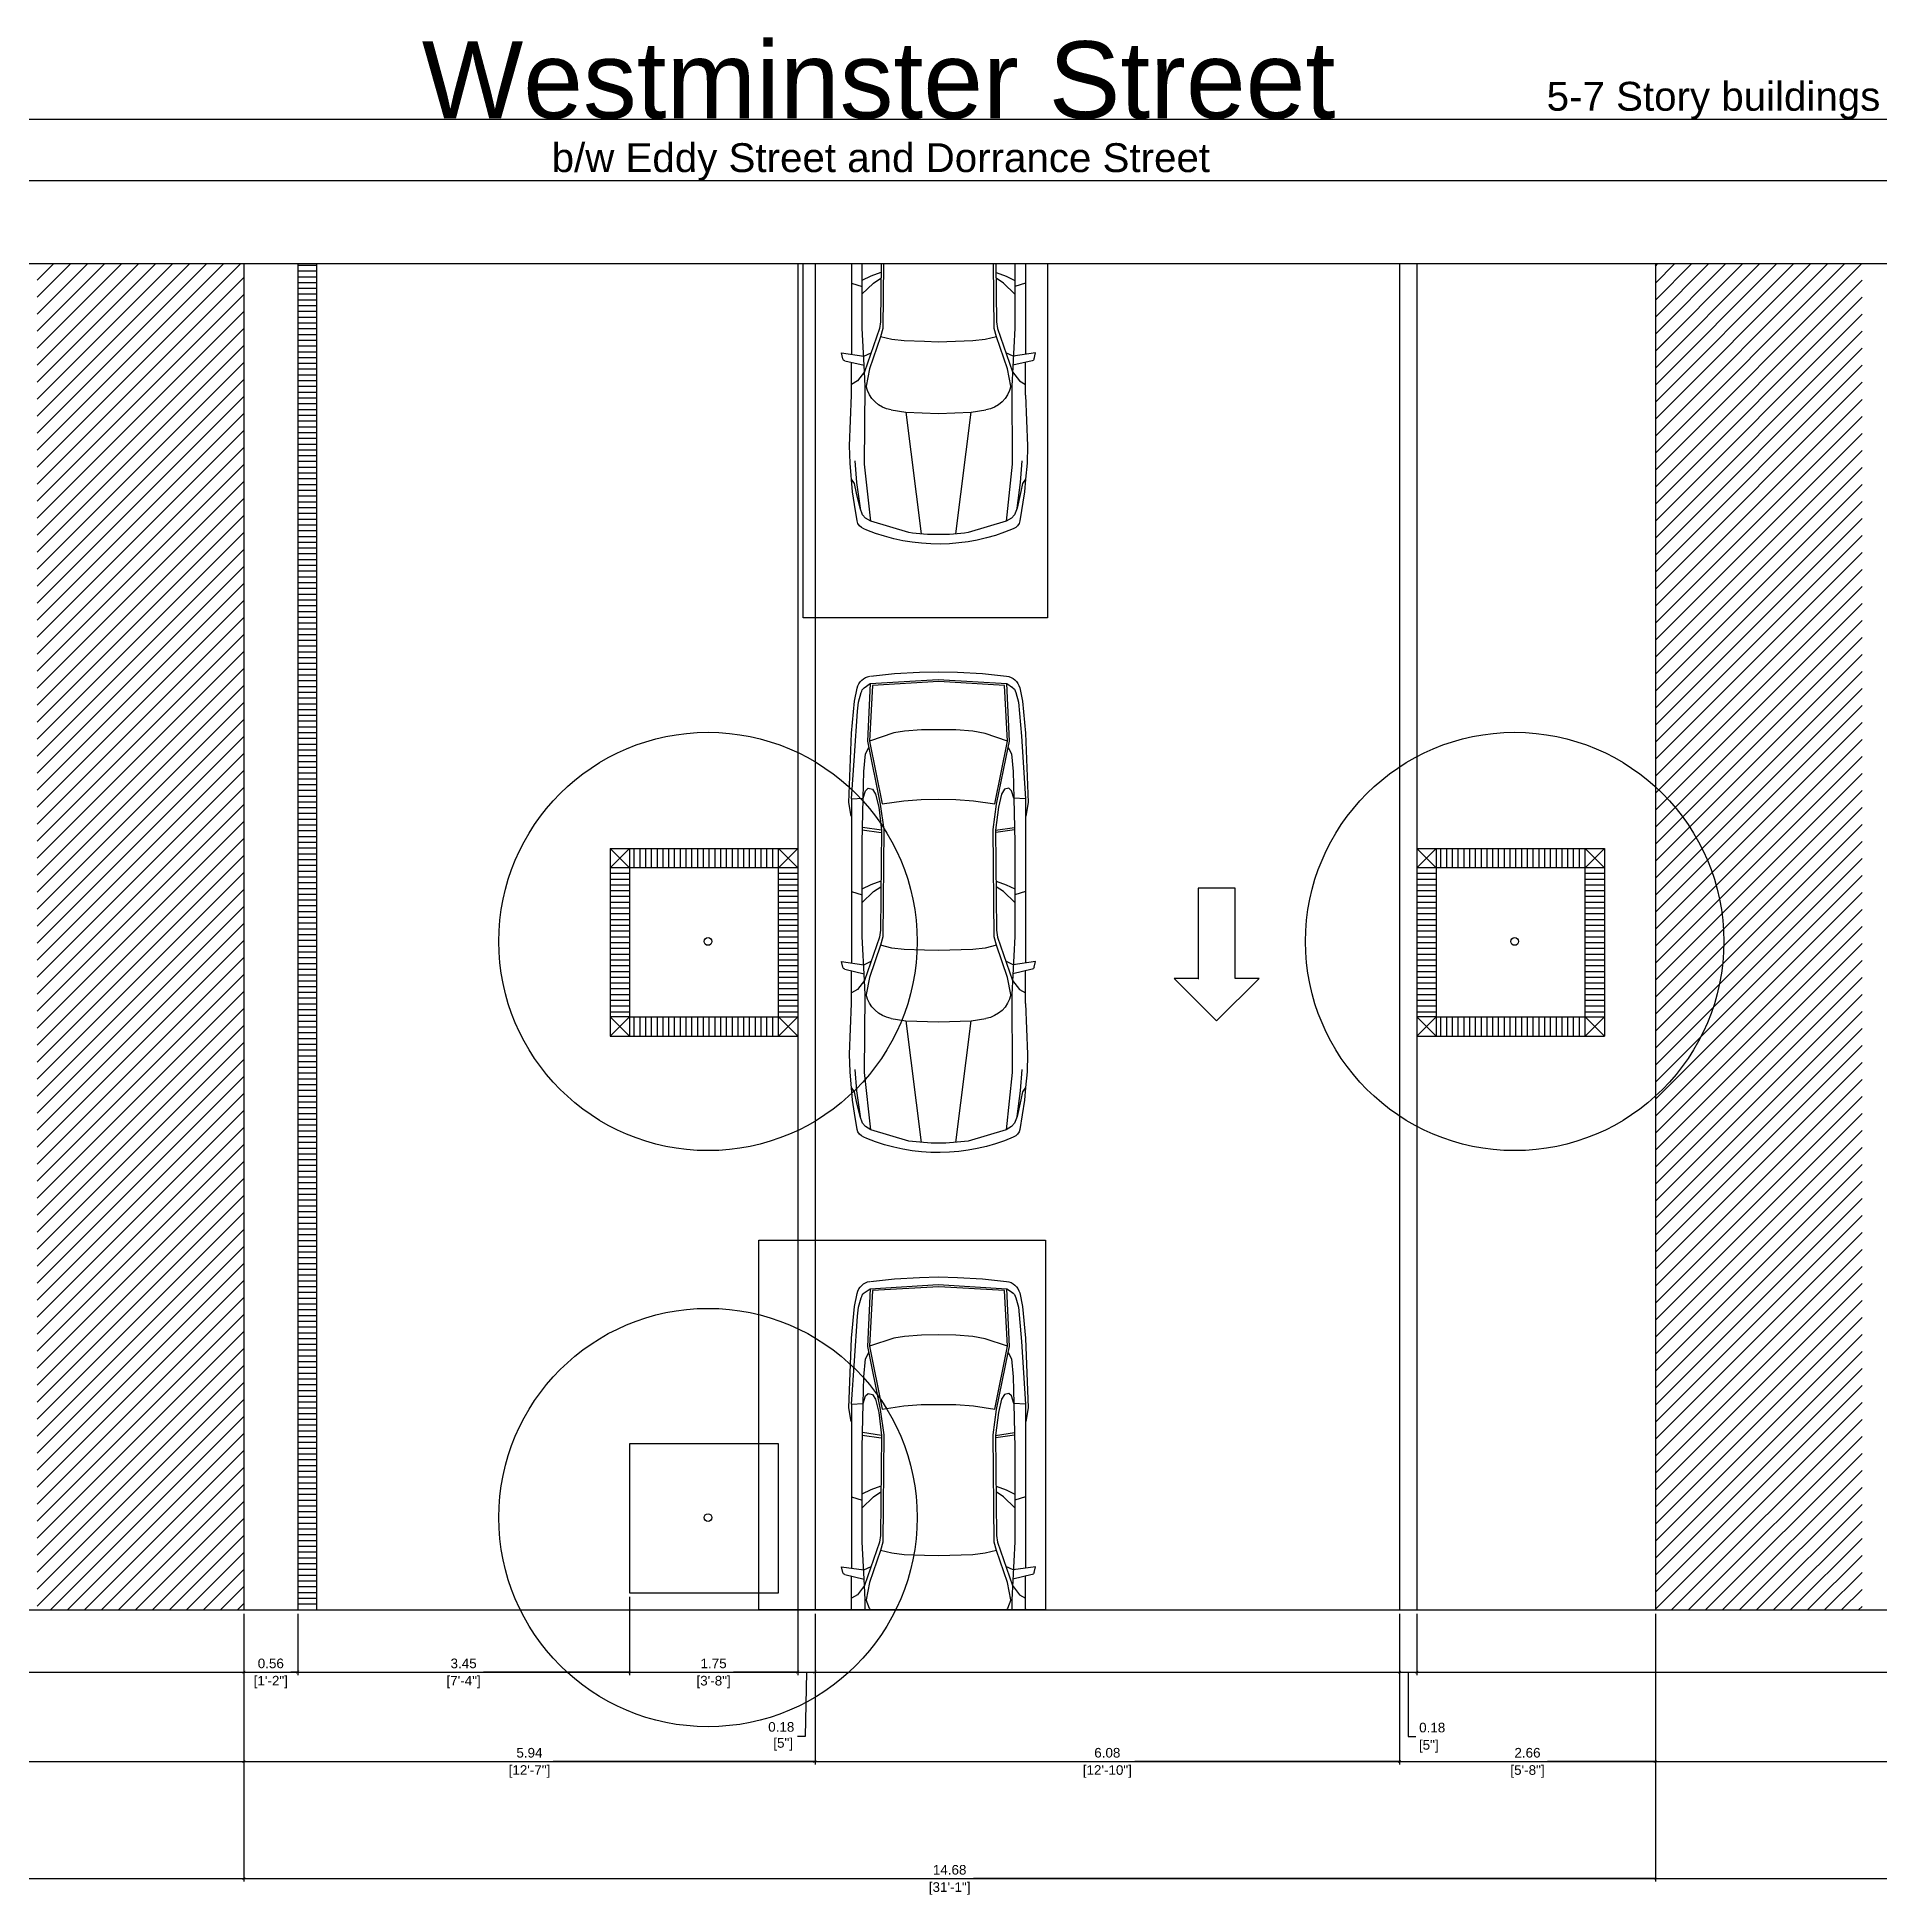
# Model space of a CAD drawing. Extents: x 4 to 262, y -261 to 351.
# Drawn here: x 46.61 to 65.76, y -212.63 to -193.31 of the extents above; entities that cross this region are included whole.
import ezdxf
from ezdxf.xclip import XClip

# ---------------------------------------------------------------- set-up
doc = ezdxf.new("R2010")
doc.units = 0
doc.header["$LTSCALE"] = 0.1
doc.header["$MEASUREMENT"] = 0
doc.header["$XCLIPFRAME"] = 2
doc.header["$PDMODE"] = 3
doc.layers.get('0').update_dxf_attribs({"color": 102})
for name, color, linetype in [('Cars', 4, 'Continuous'), ('Details', 9, 'Continuous'), ('Edge', 1, 'Continuous'), ('Hatch and Paving', 252, 'Continuous'), ('HIDDEN', 204, 'Continuous'), ('Poche', 6, 'Continuous'), ('Text', 7, 'Continuous'), ('Trees', 3, 'Continuous')]:
    doc.layers.add(name, color=color, linetype=linetype)
doc.styles.get("Standard").update_dxf_attribs({"font": 'Arial.ttf'})
doc.dimstyles.get("Standard").update_dxf_attribs({"dimtxt": 0.1, "dimasz": 0.03, "dimexe": 0.03, "dimexo": 0.04, "dimgap": 0.04, "dimtad": 0, "dimtih": 1, "dimtoh": 1, "dimzin": 0, "dimdsep": 46, "dimtxsty": 'Standard', "dimblk": 'ARCHTICK', "dimblk1": 'ARCHTICK', "dimblk2": 'ARCHTICK', "dimcen": 0.09, "dimclrd": 256, "dimclre": 256, "dimadec": 0, "dimazin": 0, "dimtfac": 1, "dimtofl": 0, "dimtmove": 1, "dimatfit": 3, "dimfxl": 1, "dimtolj": 1, "dimtzin": 0, "dimlwe": -1, "dimarcsym": 0})

msp = doc.modelspace()

# ---------------------------------------------------------------- texts
at = {"layer": 'Text', "attachment_point": 1}
for s, width, insert, char_height in [('\\pi1.6575;Westminster Street', 12.78844, (48.952, -193.357), 0.8), ('\\pi1.5951;5-7 Story buildings', 6.61172, (60.713, -193.779), 0.3), ('\\pi3.0075;b/w Eddy Street and Dorrance Street', 12.78844, (48.952, -194.417), 0.3)]:
    msp.add_mtext_dynamic_manual_height_columns(s, width=width, gutter_width=1, heights=[0], dxfattribs=dict(at, insert=insert, char_height=char_height))

# ---------------------------------------------------------------- blocks, each defined once
blk = doc.blocks.new('Tree 1')
for radius in [2.175, 0.04]:
    blk.add_circle((19.781, 19.848), radius)
blk = doc.blocks.new('Car 1')
at = {"color": 8, "linetype": 'Continuous'}
for p, q in [((30.55, 21.463), (29.836, 21.421)), ((30.089, 21.523), (29.839, 21.496)), ((29.859, 21.401), (30.542, 21.441)), ((30.35, 21.538), (30.089, 21.523)), ((30.547, 21.543), (30.35, 21.538)), ((30.542, 21.441), (31.234, 21.401)), ((30.743, 21.538), (30.547, 21.543)), ((31.258, 21.421), (30.55, 21.463)), ((31.004, 21.523), (30.743, 21.538)), ((31.254, 21.496), (31.004, 21.523)), ((29.702, 21.376), (29.672, 21.235)), ((29.742, 21.327), (29.714, 21.228)), ((29.836, 21.421), (29.776, 21.38)), ((29.809, 20.82), (29.836, 21.421)), ((29.83, 20.822), (29.859, 21.401)), ((31.234, 21.401), (31.263, 20.822)), ((31.321, 21.376), (31.258, 21.421)), ((31.258, 21.421), (31.285, 20.82)), ((31.379, 21.228), (31.351, 21.327)), ((31.421, 21.235), (31.392, 21.372)), ((29.672, 21.235), (29.643, 20.905)), ((29.714, 21.228), (29.683, 20.872)), ((31.389, 21.134), (31.379, 21.228)), ((31.421, 20.669), (31.389, 21.134)), ((31.45, 20.905), (31.421, 21.235)), ((29.643, 20.905), (29.613, 20.182)), ((29.683, 20.872), (29.643, 20.221)), ((29.83, 20.822), (30.062, 20.899)), ((30.062, 20.899), (30.191, 20.924)), ((30.191, 20.924), (30.368, 20.938)), ((30.368, 20.938), (30.55, 20.94)), ((30.55, 20.94), (30.725, 20.938)), ((30.725, 20.938), (30.902, 20.924)), ((30.902, 20.924), (31.012, 20.906)), ((31.012, 20.906), (31.263, 20.822)), ((31.48, 20.182), (31.45, 20.905)), ((29.789, 20.69), (29.769, 20.504)), ((29.822, 20.756), (29.789, 20.69)), ((29.822, 20.756), (29.809, 20.82)), ((29.942, 20.164), (29.822, 20.756)), ((29.962, 20.168), (29.83, 20.822)), ((31.263, 20.822), (31.131, 20.168)), ((31.285, 20.82), (31.152, 20.164)), ((31.305, 20.69), (31.272, 20.756)), ((31.324, 20.504), (31.305, 20.69)), ((31.45, 20.221), (31.421, 20.669)), ((29.769, 20.504), (29.763, 20.228)), ((31.33, 20.228), (31.324, 20.504)), ((29.763, 20.228), (29.789, 20.305)), ((29.789, 20.305), (29.814, 20.332)), ((29.814, 20.332), (29.86, 20.322)), ((29.86, 20.322), (29.891, 20.271)), ((31.234, 20.322), (31.202, 20.271)), ((31.279, 20.332), (31.234, 20.322)), ((31.305, 20.305), (31.279, 20.332)), ((31.33, 20.228), (31.305, 20.305)), ((29.613, 20.182), (29.639, 20.04)), ((29.643, 20.221), (29.763, 20.228)), ((29.643, 20.221), (29.643, 18.514)), ((29.763, 20.228), (29.752, 19.766)), ((29.891, 20.271), (29.924, 20.133)), ((29.924, 20.133), (29.954, 19.896)), ((29.979, 19.902), (29.942, 20.164)), ((30.184, 20.202), (29.962, 20.168)), ((30.365, 20.215), (30.184, 20.202)), ((30.543, 20.217), (30.365, 20.215)), ((30.728, 20.215), (30.543, 20.217)), ((30.909, 20.202), (30.728, 20.215)), ((31.131, 20.168), (30.909, 20.202)), ((31.152, 20.164), (31.114, 19.902)), ((31.169, 20.133), (31.14, 19.896)), ((31.202, 20.271), (31.169, 20.133)), ((31.342, 19.766), (31.33, 20.228)), ((31.45, 20.221), (31.33, 20.228)), ((31.45, 20.221), (31.45, 18.514)), ((31.454, 20.04), (31.48, 20.182)), ((29.954, 19.894), (29.755, 19.924)), ((29.755, 19.899), (29.95, 19.87)), ((29.954, 19.896), (29.942, 18.855)), ((29.967, 18.785), (29.979, 19.902)), ((31.114, 19.902), (31.126, 18.785)), ((31.14, 19.896), (31.338, 19.924)), ((31.14, 19.896), (31.151, 18.855)), ((31.341, 19.899), (31.143, 19.87)), ((29.752, 19.766), (29.752, 18.789)), ((31.342, 18.789), (31.342, 19.766)), ((29.843, 19.328), (29.752, 19.284)), ((29.948, 19.366), (29.843, 19.328)), ((31.145, 19.366), (31.25, 19.328)), ((31.25, 19.328), (31.344, 19.283)), ((29.642, 19.256), (29.752, 19.222)), ((29.752, 19.142), (29.87, 19.256)), ((29.87, 19.256), (29.947, 19.307)), ((31.223, 19.256), (31.146, 19.307)), ((31.344, 19.14), (31.223, 19.256)), ((31.451, 19.256), (31.342, 19.222)), ((29.752, 18.789), (29.784, 18.185)), ((29.932, 18.784), (29.777, 18.333)), ((29.942, 18.855), (29.932, 18.784)), ((29.943, 18.698), (29.967, 18.785)), ((31.126, 18.785), (31.15, 18.698)), ((31.151, 18.855), (31.161, 18.784)), ((31.161, 18.784), (31.316, 18.333)), ((31.316, 18.333), (31.342, 18.789)), ((29.829, 18.365), (29.943, 18.698)), ((29.943, 18.698), (30.062, 18.67)), ((30.062, 18.67), (30.19, 18.655)), ((30.19, 18.655), (30.551, 18.644)), ((30.551, 18.644), (30.691, 18.648)), ((30.691, 18.648), (30.903, 18.655)), ((30.903, 18.655), (31.031, 18.67)), ((31.031, 18.67), (31.15, 18.698)), ((31.15, 18.698), (31.264, 18.365)), ((29.551, 18.47), (29.538, 18.53)), ((29.538, 18.53), (29.769, 18.496)), ((29.571, 18.449), (29.774, 18.402)), ((29.643, 18.092), (29.643, 18.432)), ((29.769, 18.496), (29.846, 18.532)), ((29.795, 18.185), (29.829, 18.365)), ((31.325, 18.496), (31.248, 18.532)), ((31.264, 18.365), (31.298, 18.185)), ((31.522, 18.449), (31.32, 18.402)), ((31.555, 18.53), (31.325, 18.496)), ((31.45, 18.092), (31.45, 18.432)), ((31.542, 18.47), (31.555, 18.53)), ((29.705, 18.239), (29.643, 18.204)), ((29.777, 18.333), (29.705, 18.239)), ((29.784, 18.185), (29.779, 17.375)), ((31.309, 18.185), (31.316, 18.333)), ((31.315, 17.375), (31.309, 18.185)), ((31.316, 18.333), (31.389, 18.239)), ((31.389, 18.239), (31.451, 18.204)), ((29.643, 18.092), (29.62, 17.566)), ((31.473, 17.566), (31.45, 18.092)), ((30.206, 17.913), (30.054, 17.938)), ((30.366, 16.648), (30.206, 17.913)), ((30.547, 17.902), (30.206, 17.913)), ((30.887, 17.913), (30.547, 17.902)), ((30.887, 17.913), (30.727, 16.648)), ((31.039, 17.938), (30.887, 17.913)), ((29.62, 17.566), (29.626, 17.384)), ((29.694, 17.185), (29.676, 17.408)), ((31.417, 17.408), (31.4, 17.185)), ((31.467, 17.384), (31.473, 17.566)), ((29.626, 17.384), (29.642, 17.219)), ((29.642, 17.219), (29.672, 17.173)), ((29.642, 17.219), (29.653, 17.087)), ((29.779, 17.375), (29.843, 16.78)), ((31.251, 16.78), (31.315, 17.375)), ((31.421, 17.173), (31.451, 17.219)), ((31.441, 17.087), (31.467, 17.384)), ((29.653, 17.087), (29.701, 16.784)), ((29.672, 17.173), (29.689, 17.09)), ((29.689, 17.09), (29.73, 16.918)), ((29.73, 16.918), (29.694, 17.185)), ((31.4, 17.185), (31.363, 16.918)), ((31.363, 16.918), (31.4, 17.074)), ((31.4, 17.074), (31.421, 17.173)), ((31.421, 16.954), (31.441, 17.087)), ((29.73, 16.918), (29.756, 16.848)), ((29.756, 16.848), (29.789, 16.813)), ((29.789, 16.813), (29.843, 16.78)), ((31.251, 16.78), (31.305, 16.813)), ((31.305, 16.813), (31.338, 16.848)), ((31.338, 16.848), (31.363, 16.918)), ((31.392, 16.784), (31.421, 16.954)), ((29.843, 16.78), (30.238, 16.663)), ((30.855, 16.663), (31.251, 16.78)), ((31.293, 16.689), (31.324, 16.702)), ((30.547, 16.543), (30.547, 16.543))]:
    blk.add_line(p, q, dxfattribs=at)
for centre, radius, start, end in [((29.857, 21.339), 0.159, 96.1654, 166.417), ((31.237, 21.339), 0.159, 12.0139, 81.7918), ((29.844, 21.298), 0.106, 124.732, 163.999), ((31.249, 21.298), 0.106, 16.0009, 47.497), ((29.577, 18.475), 0.0265, 191.8561, 256.8464), ((31.516, 18.475), 0.0265, 283.1524, 348.1427), ((30.107, 18.253), 0.32, 192.2413, 260.4689), ((30.987, 18.253), 0.319, 279.531, 347.7586), ((29.805, 16.802), 0.106, 189.5619, 249.9003), ((30.547, 18.523), 1.98, 246.8697, 292.1307), ((30.547, 18.805), 2.164, 261.8061, 278.1938), ((31.288, 16.802), 0.106, 290.0997, 350.438)]:
    blk.add_arc(centre, radius, start, end, dxfattribs=at)
blk = doc.blocks.new('_ArchTick')
at = {"color": 0, "linetype": 'ByBlock', "const_width": 0.15}
blk.add_lwpolyline([(-0.5, -0.5), (0.5, 0.5)], dxfattribs=at)
blk = doc.blocks.new('*D166')
at = {"layer": 'Defpoints', "color": 0, "transparency": 16777216}
for p in [(48.759, -209.668), (63.439, -209.668), (63.439, -212.461)]:
    blk.add_point(p, dxfattribs=at)
at = {"layer": 'Text', "transparency": 16777216}
for p, q in [((48.759, -209.708), (48.759, -212.491)), ((63.439, -209.708), (63.439, -212.491))]:
    blk.add_line(p, q, dxfattribs=at)
at = {"layer": 'Text', "lineweight": -2, "transparency": 16777216}
for p, q in [((48.759, -212.461), (55.851, -212.461)), ((63.439, -212.461), (56.346, -212.461))]:
    blk.add_line(p, q, dxfattribs=at)
at = {"layer": 'Text', "lineweight": -2, "transparency": 16777216, "xscale": 0.03, "yscale": 0.03, "zscale": 0.03, "rotation": 180}
blk.add_blockref('_ArchTick', (48.759, -212.461), dxfattribs=at)
at = {"layer": 'Text', "lineweight": -2, "transparency": 16777216, "xscale": 0.03, "yscale": 0.03, "zscale": 0.03}
blk.add_blockref('_ArchTick', (63.439, -212.461), dxfattribs=at)
at = {"layer": 'Text', "color": 0, "transparency": 16777216, "char_height": 0.1, "attachment_point": 5}
for s, insert in [('\\A1;14.68', (56.099, -212.37)), ('\\A1;[31\'-1"]', (56.099, -212.564))]:
    blk.add_mtext(s, dxfattribs=dict(at, insert=insert))
blk = doc.blocks.new('*D167')
at = {"layer": 'Defpoints', "color": 0, "transparency": 16777216}
for p in [(48.759, -209.668), (54.699, -211.244), (54.699, -211.244)]:
    blk.add_point(p, dxfattribs=at)
at = {"layer": 'Text', "transparency": 16777216}
for p, q in [((48.759, -209.708), (48.759, -211.274)), ((54.699, -211.204), (54.699, -211.214))]:
    blk.add_line(p, q, dxfattribs=at)
at = {"layer": 'Text', "lineweight": -2, "transparency": 16777216}
for p, q in [((48.759, -211.244), (51.481, -211.244)), ((54.699, -211.244), (51.976, -211.244))]:
    blk.add_line(p, q, dxfattribs=at)
at = {"layer": 'Text', "lineweight": -2, "transparency": 16777216, "xscale": 0.03, "yscale": 0.03, "zscale": 0.03, "rotation": 180}
blk.add_blockref('_ArchTick', (48.759, -211.244), dxfattribs=at)
at = {"layer": 'Text', "lineweight": -2, "transparency": 16777216, "xscale": 0.03, "yscale": 0.03, "zscale": 0.03}
blk.add_blockref('_ArchTick', (54.699, -211.244), dxfattribs=at)
at = {"layer": 'Text', "color": 0, "transparency": 16777216, "char_height": 0.1, "attachment_point": 5}
for s, insert in [('\\A1;5.94', (51.729, -211.153)), ('\\A1;[12\'-7"]', (51.729, -211.347))]:
    blk.add_mtext(s, dxfattribs=dict(at, insert=insert))
blk = doc.blocks.new('*D168')
at = {"layer": 'Defpoints', "color": 0, "transparency": 16777216}
for p in [(54.699, -209.668), (60.779, -209.668), (60.779, -211.244)]:
    blk.add_point(p, dxfattribs=at)
at = {"layer": 'Text', "transparency": 16777216}
for p, q in [((54.699, -209.708), (54.699, -211.274)), ((60.779, -209.708), (60.779, -211.274))]:
    blk.add_line(p, q, dxfattribs=at)
at = {"layer": 'Text', "lineweight": -2, "transparency": 16777216}
for p, q in [((54.699, -211.244), (57.452, -211.244)), ((60.779, -211.244), (58.025, -211.244))]:
    blk.add_line(p, q, dxfattribs=at)
at = {"layer": 'Text', "lineweight": -2, "transparency": 16777216, "xscale": 0.03, "yscale": 0.03, "zscale": 0.03, "rotation": 180}
blk.add_blockref('_ArchTick', (54.699, -211.244), dxfattribs=at)
at = {"layer": 'Text', "lineweight": -2, "transparency": 16777216, "xscale": 0.03, "yscale": 0.03, "zscale": 0.03}
blk.add_blockref('_ArchTick', (60.779, -211.244), dxfattribs=at)
at = {"layer": 'Text', "color": 0, "transparency": 16777216, "char_height": 0.1, "attachment_point": 5}
for s, insert in [('\\A1;6.08', (57.739, -211.153)), ('\\A1;[12\'-10"]', (57.739, -211.347))]:
    blk.add_mtext(s, dxfattribs=dict(at, insert=insert))
blk = doc.blocks.new('*D169')
at = {"layer": 'Defpoints', "color": 0, "transparency": 16777216}
for p in [(60.779, -209.668), (63.439, -209.668), (63.439, -211.244)]:
    blk.add_point(p, dxfattribs=at)
at = {"layer": 'Text', "transparency": 16777216}
for p, q in [((60.779, -209.708), (60.779, -211.274)), ((63.439, -209.708), (63.439, -211.274))]:
    blk.add_line(p, q, dxfattribs=at)
at = {"layer": 'Text', "lineweight": -2, "transparency": 16777216}
for p, q in [((60.779, -211.244), (61.9, -211.244)), ((63.439, -211.244), (62.317, -211.244))]:
    blk.add_line(p, q, dxfattribs=at)
at = {"layer": 'Text', "lineweight": -2, "transparency": 16777216, "xscale": 0.03, "yscale": 0.03, "zscale": 0.03, "rotation": 180}
blk.add_blockref('_ArchTick', (60.779, -211.244), dxfattribs=at)
at = {"layer": 'Text', "lineweight": -2, "transparency": 16777216, "xscale": 0.03, "yscale": 0.03, "zscale": 0.03}
blk.add_blockref('_ArchTick', (63.439, -211.244), dxfattribs=at)
at = {"layer": 'Text', "color": 0, "transparency": 16777216, "char_height": 0.1, "attachment_point": 5}
for s, insert in [('\\A1;2.66', (62.109, -211.153)), ('\\A1;[5\'-8"]', (62.109, -211.347))]:
    blk.add_mtext(s, dxfattribs=dict(at, insert=insert))
blk = doc.blocks.new('*D170')
at = {"layer": 'Defpoints', "color": 0, "transparency": 16777216}
for p in [(48.759, -209.668), (49.319, -209.668), (49.319, -210.315)]:
    blk.add_point(p, dxfattribs=at)
at = {"layer": 'Text', "transparency": 16777216}
for p, q in [((48.759, -209.708), (48.759, -210.345)), ((49.319, -209.708), (49.319, -210.345))]:
    blk.add_line(p, q, dxfattribs=at)
at = {"layer": 'Text', "lineweight": -2, "transparency": 16777216}
for p, q in [((48.759, -210.315), (48.83, -210.315)), ((49.319, -210.315), (49.247, -210.315))]:
    blk.add_line(p, q, dxfattribs=at)
at = {"layer": 'Text', "lineweight": -2, "transparency": 16777216, "xscale": 0.03, "yscale": 0.03, "zscale": 0.03, "rotation": 180}
blk.add_blockref('_ArchTick', (48.759, -210.315), dxfattribs=at)
at = {"layer": 'Text', "lineweight": -2, "transparency": 16777216, "xscale": 0.03, "yscale": 0.03, "zscale": 0.03}
blk.add_blockref('_ArchTick', (49.319, -210.315), dxfattribs=at)
at = {"layer": 'Text', "color": 0, "transparency": 16777216, "char_height": 0.1, "attachment_point": 5}
for s, insert in [('\\A1;[1\'-2"]', (49.039, -210.418)), ('\\A1;0.56', (49.039, -210.224))]:
    blk.add_mtext(s, dxfattribs=dict(at, insert=insert))
blk = doc.blocks.new('*D171')
at = {"layer": 'Defpoints', "color": 0, "transparency": 16777216}
for p in [(52.769, -209.491), (49.319, -209.668), (52.769, -210.315)]:
    blk.add_point(p, dxfattribs=at)
at = {"layer": 'Text', "transparency": 16777216}
for p, q in [((52.769, -209.531), (52.769, -210.345)), ((49.319, -209.708), (49.319, -210.345))]:
    blk.add_line(p, q, dxfattribs=at)
at = {"layer": 'Text', "lineweight": -2, "transparency": 16777216}
for p, q in [((49.319, -210.315), (50.835, -210.315)), ((52.769, -210.315), (51.252, -210.315))]:
    blk.add_line(p, q, dxfattribs=at)
at = {"layer": 'Text', "lineweight": -2, "transparency": 16777216, "xscale": 0.03, "yscale": 0.03, "zscale": 0.03, "rotation": 180}
blk.add_blockref('_ArchTick', (49.319, -210.315), dxfattribs=at)
at = {"layer": 'Text', "lineweight": -2, "transparency": 16777216, "xscale": 0.03, "yscale": 0.03, "zscale": 0.03}
blk.add_blockref('_ArchTick', (52.769, -210.315), dxfattribs=at)
at = {"layer": 'Text', "color": 0, "transparency": 16777216, "char_height": 0.1, "attachment_point": 5}
for s, insert in [('\\A1;[7\'-4"]', (51.044, -210.418)), ('\\A1;3.45', (51.044, -210.224))]:
    blk.add_mtext(s, dxfattribs=dict(at, insert=insert))
blk = doc.blocks.new('*D172')
at = {"layer": 'Defpoints', "color": 0, "transparency": 16777216}
for p in [(52.769, -209.491), (54.519, -209.491), (54.519, -210.315)]:
    blk.add_point(p, dxfattribs=at)
at = {"layer": 'Text', "transparency": 16777216}
for p, q in [((52.769, -209.531), (52.769, -210.345)), ((54.519, -209.531), (54.519, -210.345))]:
    blk.add_line(p, q, dxfattribs=at)
at = {"layer": 'Text', "lineweight": -2, "transparency": 16777216}
for p, q in [((52.769, -210.315), (53.435, -210.315)), ((54.519, -210.315), (53.852, -210.315))]:
    blk.add_line(p, q, dxfattribs=at)
at = {"layer": 'Text', "lineweight": -2, "transparency": 16777216, "xscale": 0.03, "yscale": 0.03, "zscale": 0.03, "rotation": 180}
blk.add_blockref('_ArchTick', (52.769, -210.315), dxfattribs=at)
at = {"layer": 'Text', "lineweight": -2, "transparency": 16777216, "xscale": 0.03, "yscale": 0.03, "zscale": 0.03}
blk.add_blockref('_ArchTick', (54.519, -210.315), dxfattribs=at)
at = {"layer": 'Text', "color": 0, "transparency": 16777216, "char_height": 0.1, "attachment_point": 5}
for s, insert in [('\\A1;[3\'-8"]', (53.644, -210.418)), ('\\A1;1.75', (53.644, -210.224))]:
    blk.add_mtext(s, dxfattribs=dict(at, insert=insert))
blk = doc.blocks.new('*D173')
at = {"layer": 'Defpoints', "color": 0, "transparency": 16777216}
for p in [(54.519, -209.668), (54.699, -209.668), (54.699, -210.315)]:
    blk.add_point(p, dxfattribs=at)
at = {"layer": 'Text', "transparency": 16777216}
for p, q in [((54.519, -209.708), (54.519, -210.345)), ((54.699, -209.708), (54.699, -210.345))]:
    blk.add_line(p, q, dxfattribs=at)
at = {"layer": 'Text', "lineweight": -2, "transparency": 16777216}
for p, q in [((54.519, -210.315), (54.699, -210.315)), ((54.609, -210.315), (54.597, -210.982)), ((54.597, -210.982), (54.517, -210.982))]:
    blk.add_line(p, q, dxfattribs=at)
at = {"layer": 'Text', "lineweight": -2, "transparency": 16777216, "xscale": 0.03, "yscale": 0.03, "zscale": 0.03, "rotation": 180}
blk.add_blockref('_ArchTick', (54.519, -210.315), dxfattribs=at)
at = {"layer": 'Text', "lineweight": -2, "transparency": 16777216, "xscale": 0.03, "yscale": 0.03, "zscale": 0.03}
blk.add_blockref('_ArchTick', (54.699, -210.315), dxfattribs=at)
at = {"layer": 'Text', "color": 0, "transparency": 16777216, "insert": (54.348, -210.982), "char_height": 0.1, "attachment_point": 5}
blk.add_mtext('\\A1;0.18\\P [5"]', dxfattribs=at)
blk = doc.blocks.new('*D174')
at = {"layer": 'Defpoints', "color": 0, "transparency": 16777216}
for p in [(60.779, -209.668), (60.959, -209.668), (60.959, -210.315)]:
    blk.add_point(p, dxfattribs=at)
at = {"layer": 'Text', "transparency": 16777216}
for p, q in [((60.779, -209.708), (60.779, -210.345)), ((60.959, -209.708), (60.959, -210.345))]:
    blk.add_line(p, q, dxfattribs=at)
at = {"layer": 'Text', "lineweight": -2, "transparency": 16777216}
for p, q in [((60.779, -210.315), (60.959, -210.315)), ((60.869, -210.315), (60.869, -210.982)), ((60.869, -210.982), (60.949, -210.982))]:
    blk.add_line(p, q, dxfattribs=at)
at = {"layer": 'Text', "lineweight": -2, "transparency": 16777216, "xscale": 0.03, "yscale": 0.03, "zscale": 0.03, "rotation": 180}
blk.add_blockref('_ArchTick', (60.779, -210.315), dxfattribs=at)
at = {"layer": 'Text', "lineweight": -2, "transparency": 16777216, "xscale": 0.03, "yscale": 0.03, "zscale": 0.03}
blk.add_blockref('_ArchTick', (60.959, -210.315), dxfattribs=at)
at = {"layer": 'Text', "color": 0, "transparency": 16777216, "char_height": 0.1, "attachment_point": 5}
for s, insert in [('\\A1;0.18', (61.118, -210.891)), ('\\A1;[5"]', (61.082, -211.086))]:
    blk.add_mtext(s, dxfattribs=dict(at, insert=insert))

# ---------------------------------------------------------------- dimensions: what is measured, and where the dimension line sits
at = {"layer": 'Text'}
for base, p1, p2, picture, middle in [((52.769, -210.315), (49.319, -209.668), (52.769, -209.491), '*D171', (51.044, -210.315)), ((54.519, -210.315), (52.769, -209.491), (54.519, -209.491), '*D172', (53.644, -210.315)), ((63.439, -212.461), (48.759, -209.668), (63.439, -209.668), '*D166', (56.099, -212.461)), ((54.699, -211.244), (48.759, -209.668), (54.699, -211.244), '*D167', (51.729, -211.244)), ((49.319, -210.315), (48.759, -209.668), (49.319, -209.668), '*D170', (49.039, -210.315)), ((60.779, -211.244), (54.699, -209.668), (60.779, -209.668), '*D168', (57.739, -211.244)), ((63.439, -211.244), (60.779, -209.668), (63.439, -209.668), '*D169', (62.109, -211.244)), ((60.959, -210.315), (60.779, -209.668), (60.959, -209.668), '*D174', (60.989, -210.982))]:
    dim = msp.add_linear_dim(base=base, p1=p1, p2=p2, dimstyle='Standard', override={"dimpost": '\\X'}, dxfattribs=at)
    dim.commit()
    dim.dimension.update_dxf_attribs({"geometry": picture, "text_midpoint": middle})
dim = msp.add_linear_dim(base=(54.699, -210.315), p1=(54.519, -209.668), p2=(54.699, -209.668), dimstyle='Standard', override={"dimpost": '\\X'}, dxfattribs=at)
dim.commit()
dim.dimension.update_dxf_attribs({"geometry": '*D173', "text_midpoint": (54.477, -210.982), "dimtype": 160})

# ---------------------------------------------------------------- hatches: boundary and pattern name
at = {"layer": 'HIDDEN'}
h = msp.add_hatch(dxfattribs=at)
h.set_pattern_fill('ANSI31', color=1)
h.set_pattern_definition([(45, (0.27102, -196.9241), (-0.08838835, 0.08838835), [])])
h.paths.add_polyline_path([(48.759, -195.668), (46.609, -195.668), (46.609, -209.668), (48.759, -209.668)])
h = msp.add_hatch(dxfattribs=at)
h.set_pattern_fill('ANSI31', color=1)
h.set_pattern_definition([(45, (0.69102, -196.9241), (-0.08838835, 0.08838835), [])])
h.paths.add_polyline_path([(65.589, -195.668), (63.439, -195.668), (63.439, -209.668), (65.589, -209.668)])

# ---------------------------------------------------------------- linework, layer by layer
at = {"layer": 'Cars'}
msp.add_lwpolyline([(58.875, -203.543), (59.317, -203.101), (59.067, -203.101), (59.067, -202.164), (58.683, -202.164), (58.683, -203.101), (58.692, -203.101), (58.433, -203.101)], close=True, dxfattribs=at)
at = {"layer": 'Details'}
for p, q in [((49.319, -195.668), (49.319, -209.668)), ((54.519, -195.668), (54.519, -209.668)), ((60.959, -195.668), (60.959, -209.668))]:
    msp.add_line(p, q, dxfattribs=at)
for points in [[(52.769, -203.501), (54.319, -203.501), (54.319, -201.951), (52.769, -201.951)], [(61.159, -203.501), (62.709, -203.501), (62.709, -201.951), (61.159, -201.951)], [(52.769, -209.491), (54.319, -209.491), (54.319, -207.941), (52.769, -207.941)]]:
    msp.add_lwpolyline(points, close=True, dxfattribs=at)
at = {"layer": 'Edge'}
for p, q in [((54.699, -195.668), (54.699, -209.668)), ((60.779, -195.668), (60.779, -209.668))]:
    msp.add_line(p, q, dxfattribs=at)
for p in [(7.526, -195.668), (14.319, -209.668)]:
    msp.add_xline(p, (1, 0), dxfattribs=at)
at = {"layer": 'Hatch and Paving'}
for p, q in [((49.519, -209.668), (49.519, -195.668)), ((49.519, -195.688), (49.319, -195.688)), ((49.519, -195.748), (49.319, -195.748)), ((49.519, -195.808), (49.319, -195.808)), ((49.519, -195.868), (49.319, -195.868)), ((49.519, -195.928), (49.319, -195.928)), ((49.519, -195.988), (49.319, -195.988)), ((49.519, -196.048), (49.319, -196.048)), ((49.519, -196.108), (49.319, -196.108)), ((49.519, -196.168), (49.319, -196.168)), ((49.519, -196.228), (49.319, -196.228)), ((49.519, -196.288), (49.319, -196.288)), ((49.519, -196.348), (49.319, -196.348)), ((49.519, -196.408), (49.319, -196.408)), ((49.519, -196.468), (49.319, -196.468)), ((49.519, -196.528), (49.319, -196.528)), ((49.519, -196.588), (49.319, -196.588)), ((49.519, -196.648), (49.319, -196.648)), ((49.519, -196.708), (49.319, -196.708)), ((49.519, -196.768), (49.319, -196.768)), ((49.519, -196.828), (49.319, -196.828)), ((49.519, -196.888), (49.319, -196.888)), ((49.519, -196.948), (49.319, -196.948)), ((49.519, -197.008), (49.319, -197.008)), ((49.519, -197.068), (49.319, -197.068)), ((49.519, -197.128), (49.319, -197.128)), ((49.519, -197.188), (49.319, -197.188)), ((49.519, -197.248), (49.319, -197.248)), ((49.519, -197.308), (49.319, -197.308)), ((49.519, -197.368), (49.319, -197.368)), ((49.519, -197.428), (49.319, -197.428)), ((49.519, -197.488), (49.319, -197.488)), ((49.519, -197.548), (49.319, -197.548)), ((49.519, -197.608), (49.319, -197.608)), ((49.519, -197.668), (49.319, -197.668)), ((49.519, -197.728), (49.319, -197.728)), ((49.519, -197.788), (49.319, -197.788)), ((49.519, -197.848), (49.319, -197.848)), ((49.519, -197.908), (49.319, -197.908)), ((49.519, -197.968), (49.319, -197.968)), ((49.519, -198.028), (49.319, -198.028)), ((49.519, -198.088), (49.319, -198.088)), ((49.519, -198.148), (49.319, -198.148)), ((49.519, -198.208), (49.319, -198.208)), ((49.519, -198.268), (49.319, -198.268)), ((49.519, -198.328), (49.319, -198.328)), ((49.519, -198.388), (49.319, -198.388)), ((49.519, -198.448), (49.319, -198.448)), ((49.519, -198.508), (49.319, -198.508)), ((49.519, -198.568), (49.319, -198.568)), ((49.519, -198.628), (49.319, -198.628)), ((49.519, -198.688), (49.319, -198.688)), ((49.519, -198.748), (49.319, -198.748)), ((49.519, -198.808), (49.319, -198.808)), ((49.519, -198.868), (49.319, -198.868)), ((49.519, -198.928), (49.319, -198.928)), ((49.519, -198.988), (49.319, -198.988)), ((49.519, -199.048), (49.319, -199.048)), ((49.519, -199.108), (49.319, -199.108)), ((49.519, -199.168), (49.319, -199.168)), ((49.519, -199.228), (49.319, -199.228)), ((49.519, -199.288), (49.319, -199.288)), ((49.519, -199.348), (49.319, -199.348)), ((49.519, -199.408), (49.319, -199.408)), ((49.519, -199.468), (49.319, -199.468)), ((49.519, -199.528), (49.319, -199.528)), ((49.519, -199.588), (49.319, -199.588)), ((49.519, -199.648), (49.319, -199.648)), ((49.519, -199.708), (49.319, -199.708)), ((49.519, -199.768), (49.319, -199.768)), ((49.519, -199.828), (49.319, -199.828)), ((49.519, -199.888), (49.319, -199.888)), ((49.519, -199.948), (49.319, -199.948)), ((49.519, -200.008), (49.319, -200.008)), ((49.519, -200.068), (49.319, -200.068)), ((49.519, -200.128), (49.319, -200.128)), ((49.519, -200.188), (49.319, -200.188)), ((49.519, -200.248), (49.319, -200.248)), ((49.519, -200.308), (49.319, -200.308)), ((49.519, -200.368), (49.319, -200.368)), ((49.519, -200.428), (49.319, -200.428)), ((49.519, -200.488), (49.319, -200.488)), ((49.519, -200.548), (49.319, -200.548)), ((49.519, -200.608), (49.319, -200.608)), ((49.519, -200.668), (49.319, -200.668)), ((49.519, -200.728), (49.319, -200.728)), ((49.519, -200.788), (49.319, -200.788)), ((49.519, -200.848), (49.319, -200.848)), ((49.519, -200.908), (49.319, -200.908)), ((49.519, -200.968), (49.319, -200.968)), ((49.519, -201.028), (49.319, -201.028)), ((49.519, -201.088), (49.319, -201.088)), ((49.519, -201.148), (49.319, -201.148)), ((49.519, -201.208), (49.319, -201.208)), ((49.519, -201.268), (49.319, -201.268)), ((49.519, -201.328), (49.319, -201.328)), ((49.519, -201.388), (49.319, -201.388)), ((49.519, -201.448), (49.319, -201.448)), ((49.519, -201.508), (49.319, -201.508)), ((49.519, -201.568), (49.319, -201.568)), ((49.519, -201.628), (49.319, -201.628)), ((49.519, -201.688), (49.319, -201.688)), ((49.519, -201.748), (49.319, -201.748)), ((49.519, -201.808), (49.319, -201.808)), ((52.769, -201.951), (52.569, -201.751)), ((52.569, -201.951), (52.769, -201.751)), ((52.569, -201.751), (54.519, -201.751)), ((52.569, -201.751), (52.569, -203.701)), ((52.769, -201.951), (52.569, -201.751)), ((52.569, -201.951), (52.769, -201.751)), ((52.769, -201.751), (52.769, -201.951)), ((52.819, -201.951), (52.819, -201.751)), ((52.879, -201.951), (52.879, -201.751)), ((52.939, -201.951), (52.939, -201.751)), ((52.999, -201.951), (52.999, -201.751)), ((53.059, -201.951), (53.059, -201.751)), ((53.119, -201.951), (53.119, -201.751)), ((53.179, -201.951), (53.179, -201.751)), ((53.239, -201.951), (53.239, -201.751)), ((53.299, -201.951), (53.299, -201.751)), ((53.359, -201.951), (53.359, -201.751)), ((53.419, -201.951), (53.419, -201.751)), ((53.479, -201.951), (53.479, -201.751)), ((53.539, -201.951), (53.539, -201.751)), ((53.599, -201.951), (53.599, -201.751)), ((53.659, -201.951), (53.659, -201.751)), ((53.719, -201.951), (53.719, -201.751)), ((53.779, -201.951), (53.779, -201.751)), ((53.839, -201.951), (53.839, -201.751)), ((53.899, -201.951), (53.899, -201.751)), ((53.959, -201.951), (53.959, -201.751)), ((54.019, -201.951), (54.019, -201.751)), ((54.079, -201.951), (54.079, -201.751)), ((54.139, -201.951), (54.139, -201.751)), ((54.199, -201.951), (54.199, -201.751)), ((54.259, -201.951), (54.259, -201.751)), ((54.519, -201.951), (54.319, -201.751)), ((54.319, -201.951), (54.519, -201.751)), ((54.519, -201.951), (54.319, -201.751)), ((54.319, -201.951), (54.519, -201.751)), ((54.319, -201.951), (54.319, -201.751)), ((61.159, -201.951), (60.959, -201.751)), ((60.959, -201.951), (61.159, -201.751)), ((60.959, -201.751), (62.909, -201.751)), ((61.159, -201.951), (60.959, -201.751)), ((60.959, -201.951), (61.159, -201.751)), ((61.159, -201.751), (61.159, -201.951)), ((61.209, -201.951), (61.209, -201.751)), ((61.269, -201.951), (61.269, -201.751)), ((61.329, -201.951), (61.329, -201.751)), ((61.389, -201.951), (61.389, -201.751)), ((61.449, -201.951), (61.449, -201.751)), ((61.509, -201.951), (61.509, -201.751)), ((61.569, -201.951), (61.569, -201.751)), ((61.629, -201.951), (61.629, -201.751)), ((61.689, -201.951), (61.689, -201.751)), ((61.749, -201.951), (61.749, -201.751)), ((61.809, -201.951), (61.809, -201.751)), ((61.869, -201.951), (61.869, -201.751)), ((61.929, -201.951), (61.929, -201.751)), ((61.989, -201.951), (61.989, -201.751)), ((62.049, -201.951), (62.049, -201.751)), ((62.109, -201.951), (62.109, -201.751)), ((62.169, -201.951), (62.169, -201.751)), ((62.229, -201.951), (62.229, -201.751)), ((62.289, -201.951), (62.289, -201.751)), ((62.349, -201.951), (62.349, -201.751)), ((62.409, -201.951), (62.409, -201.751)), ((62.469, -201.951), (62.469, -201.751)), ((62.529, -201.951), (62.529, -201.751)), ((62.589, -201.951), (62.589, -201.751)), ((62.649, -201.951), (62.649, -201.751)), ((62.909, -201.951), (62.709, -201.751)), ((62.709, -201.951), (62.909, -201.751)), ((62.909, -201.951), (62.709, -201.751)), ((62.709, -201.951), (62.909, -201.751)), ((62.709, -201.951), (62.709, -201.751)), ((62.909, -201.751), (62.909, -203.701)), ((49.519, -201.868), (49.319, -201.868)), ((49.519, -201.928), (49.319, -201.928)), ((49.519, -201.988), (49.319, -201.988)), ((52.769, -201.951), (52.569, -201.951)), ((52.769, -201.951), (52.569, -201.951)), ((52.769, -202.011), (52.569, -202.011)), ((54.519, -201.951), (54.319, -201.951)), ((54.519, -202.011), (54.319, -202.011)), ((61.159, -201.951), (60.959, -201.951)), ((61.159, -201.951), (60.959, -201.951)), ((61.159, -202.011), (60.959, -202.011)), ((62.909, -201.951), (62.709, -201.951)), ((62.909, -202.011), (62.709, -202.011)), ((49.519, -202.048), (49.319, -202.048)), ((49.519, -202.108), (49.319, -202.108)), ((49.519, -202.168), (49.319, -202.168)), ((49.519, -202.228), (49.319, -202.228)), ((52.769, -202.071), (52.569, -202.071)), ((52.769, -202.131), (52.569, -202.131)), ((52.769, -202.191), (52.569, -202.191)), ((54.519, -202.071), (54.319, -202.071)), ((54.519, -202.131), (54.319, -202.131)), ((54.519, -202.191), (54.319, -202.191)), ((61.159, -202.071), (60.959, -202.071)), ((61.159, -202.131), (60.959, -202.131)), ((61.159, -202.191), (60.959, -202.191)), ((62.909, -202.071), (62.709, -202.071)), ((62.909, -202.131), (62.709, -202.131)), ((62.909, -202.191), (62.709, -202.191)), ((49.519, -202.288), (49.319, -202.288)), ((49.519, -202.348), (49.319, -202.348)), ((49.519, -202.408), (49.319, -202.408)), ((52.769, -202.251), (52.569, -202.251)), ((52.769, -202.311), (52.569, -202.311)), ((52.769, -202.371), (52.569, -202.371)), ((54.519, -202.251), (54.319, -202.251)), ((54.519, -202.311), (54.319, -202.311)), ((54.519, -202.371), (54.319, -202.371)), ((61.159, -202.251), (60.959, -202.251)), ((61.159, -202.311), (60.959, -202.311)), ((61.159, -202.371), (60.959, -202.371)), ((62.909, -202.251), (62.709, -202.251)), ((62.909, -202.311), (62.709, -202.311)), ((62.909, -202.371), (62.709, -202.371)), ((49.519, -202.468), (49.319, -202.468)), ((49.519, -202.528), (49.319, -202.528)), ((49.519, -202.588), (49.319, -202.588)), ((52.769, -202.431), (52.569, -202.431)), ((52.769, -202.491), (52.569, -202.491)), ((52.769, -202.551), (52.569, -202.551)), ((52.769, -202.611), (52.569, -202.611)), ((54.519, -202.431), (54.319, -202.431)), ((54.519, -202.491), (54.319, -202.491)), ((54.519, -202.551), (54.319, -202.551)), ((54.519, -202.611), (54.319, -202.611)), ((61.159, -202.431), (60.959, -202.431)), ((61.159, -202.491), (60.959, -202.491)), ((61.159, -202.551), (60.959, -202.551)), ((61.159, -202.611), (60.959, -202.611)), ((62.909, -202.431), (62.709, -202.431)), ((62.909, -202.491), (62.709, -202.491)), ((62.909, -202.551), (62.709, -202.551)), ((62.909, -202.611), (62.709, -202.611)), ((49.519, -202.648), (49.319, -202.648)), ((49.519, -202.708), (49.319, -202.708)), ((49.519, -202.768), (49.319, -202.768)), ((52.769, -202.671), (52.569, -202.671)), ((52.769, -202.731), (52.569, -202.731)), ((52.769, -202.791), (52.569, -202.791)), ((54.519, -202.671), (54.319, -202.671)), ((54.519, -202.731), (54.319, -202.731)), ((54.519, -202.791), (54.319, -202.791)), ((61.159, -202.671), (60.959, -202.671)), ((61.159, -202.731), (60.959, -202.731)), ((61.159, -202.791), (60.959, -202.791)), ((62.909, -202.671), (62.709, -202.671)), ((62.909, -202.731), (62.709, -202.731)), ((62.909, -202.791), (62.709, -202.791)), ((49.519, -202.828), (49.319, -202.828)), ((49.519, -202.888), (49.319, -202.888)), ((49.519, -202.948), (49.319, -202.948)), ((49.519, -203.008), (49.319, -203.008)), ((52.769, -202.851), (52.569, -202.851)), ((52.769, -202.911), (52.569, -202.911)), ((52.769, -202.971), (52.569, -202.971)), ((54.519, -202.851), (54.319, -202.851)), ((54.519, -202.911), (54.319, -202.911)), ((54.519, -202.971), (54.319, -202.971)), ((61.159, -202.851), (60.959, -202.851)), ((61.159, -202.911), (60.959, -202.911)), ((61.159, -202.971), (60.959, -202.971)), ((62.909, -202.851), (62.709, -202.851)), ((62.909, -202.911), (62.709, -202.911)), ((62.909, -202.971), (62.709, -202.971)), ((49.519, -203.068), (49.319, -203.068)), ((49.519, -203.128), (49.319, -203.128)), ((49.519, -203.188), (49.319, -203.188)), ((52.769, -203.031), (52.569, -203.031)), ((52.769, -203.091), (52.569, -203.091)), ((52.769, -203.151), (52.569, -203.151)), ((54.519, -203.031), (54.319, -203.031)), ((54.519, -203.091), (54.319, -203.091)), ((54.519, -203.151), (54.319, -203.151)), ((61.159, -203.031), (60.959, -203.031)), ((61.159, -203.091), (60.959, -203.091)), ((61.159, -203.151), (60.959, -203.151)), ((62.909, -203.031), (62.709, -203.031)), ((62.909, -203.091), (62.709, -203.091)), ((62.909, -203.151), (62.709, -203.151)), ((49.519, -203.248), (49.319, -203.248)), ((49.519, -203.308), (49.319, -203.308)), ((49.519, -203.368), (49.319, -203.368)), ((52.769, -203.211), (52.569, -203.211)), ((52.769, -203.271), (52.569, -203.271)), ((52.769, -203.331), (52.569, -203.331)), ((52.769, -203.391), (52.569, -203.391)), ((54.519, -203.211), (54.319, -203.211)), ((54.519, -203.271), (54.319, -203.271)), ((54.519, -203.331), (54.319, -203.331)), ((54.519, -203.391), (54.319, -203.391)), ((61.159, -203.211), (60.959, -203.211)), ((61.159, -203.271), (60.959, -203.271)), ((61.159, -203.331), (60.959, -203.331)), ((61.159, -203.391), (60.959, -203.391)), ((62.909, -203.211), (62.709, -203.211)), ((62.909, -203.271), (62.709, -203.271)), ((62.909, -203.331), (62.709, -203.331)), ((62.909, -203.391), (62.709, -203.391)), ((49.519, -203.428), (49.319, -203.428)), ((49.519, -203.488), (49.319, -203.488)), ((49.519, -203.548), (49.319, -203.548)), ((52.769, -203.451), (52.569, -203.451)), ((52.769, -203.701), (52.569, -203.501)), ((52.569, -203.701), (52.769, -203.501)), ((52.769, -203.501), (52.569, -203.501)), ((52.769, -203.501), (52.769, -203.701)), ((52.819, -203.701), (52.819, -203.501)), ((52.879, -203.701), (52.879, -203.501)), ((52.939, -203.701), (52.939, -203.501)), ((52.999, -203.701), (52.999, -203.501)), ((53.059, -203.701), (53.059, -203.501)), ((53.119, -203.701), (53.119, -203.501)), ((53.179, -203.701), (53.179, -203.501)), ((53.239, -203.701), (53.239, -203.501)), ((53.299, -203.701), (53.299, -203.501)), ((53.359, -203.701), (53.359, -203.501)), ((53.419, -203.701), (53.419, -203.501)), ((53.479, -203.701), (53.479, -203.501)), ((53.539, -203.701), (53.539, -203.501)), ((53.599, -203.701), (53.599, -203.501)), ((53.659, -203.701), (53.659, -203.501)), ((53.719, -203.701), (53.719, -203.501)), ((53.779, -203.701), (53.779, -203.501)), ((53.839, -203.701), (53.839, -203.501)), ((53.899, -203.701), (53.899, -203.501)), ((53.959, -203.701), (53.959, -203.501)), ((54.019, -203.701), (54.019, -203.501)), ((54.079, -203.701), (54.079, -203.501)), ((54.139, -203.701), (54.139, -203.501)), ((54.199, -203.701), (54.199, -203.501)), ((54.259, -203.701), (54.259, -203.501)), ((54.519, -203.451), (54.319, -203.451)), ((54.519, -203.701), (54.319, -203.501)), ((54.319, -203.701), (54.519, -203.501)), ((54.319, -203.701), (54.319, -203.501)), ((54.319, -203.501), (54.519, -203.501)), ((61.159, -203.451), (60.959, -203.451)), ((61.159, -203.701), (60.959, -203.501)), ((60.959, -203.701), (61.159, -203.501)), ((61.159, -203.501), (60.959, -203.501)), ((61.159, -203.501), (61.159, -203.701)), ((61.209, -203.701), (61.209, -203.501)), ((61.269, -203.701), (61.269, -203.501)), ((61.329, -203.701), (61.329, -203.501)), ((61.389, -203.701), (61.389, -203.501)), ((61.449, -203.701), (61.449, -203.501)), ((61.509, -203.701), (61.509, -203.501)), ((61.569, -203.701), (61.569, -203.501)), ((61.629, -203.701), (61.629, -203.501)), ((61.689, -203.701), (61.689, -203.501)), ((61.749, -203.701), (61.749, -203.501)), ((61.809, -203.701), (61.809, -203.501)), ((61.869, -203.701), (61.869, -203.501)), ((61.929, -203.701), (61.929, -203.501)), ((61.989, -203.701), (61.989, -203.501)), ((62.049, -203.701), (62.049, -203.501)), ((62.109, -203.701), (62.109, -203.501)), ((62.169, -203.701), (62.169, -203.501)), ((62.229, -203.701), (62.229, -203.501)), ((62.289, -203.701), (62.289, -203.501)), ((62.349, -203.701), (62.349, -203.501)), ((62.409, -203.701), (62.409, -203.501)), ((62.469, -203.701), (62.469, -203.501)), ((62.529, -203.701), (62.529, -203.501)), ((62.589, -203.701), (62.589, -203.501)), ((62.649, -203.701), (62.649, -203.501)), ((62.909, -203.451), (62.709, -203.451)), ((62.909, -203.701), (62.709, -203.501)), ((62.709, -203.701), (62.909, -203.501)), ((62.709, -203.701), (62.709, -203.501)), ((62.709, -203.501), (62.909, -203.501)), ((49.519, -203.608), (49.319, -203.608)), ((49.519, -203.668), (49.319, -203.668)), ((49.519, -203.728), (49.319, -203.728)), ((52.569, -203.701), (54.519, -203.701)), ((60.959, -203.701), (62.909, -203.701)), ((49.519, -203.788), (49.319, -203.788)), ((49.519, -203.848), (49.319, -203.848)), ((49.519, -203.908), (49.319, -203.908)), ((49.519, -203.968), (49.319, -203.968)), ((49.519, -204.028), (49.319, -204.028)), ((49.519, -204.088), (49.319, -204.088)), ((49.519, -204.148), (49.319, -204.148)), ((49.519, -204.208), (49.319, -204.208)), ((49.519, -204.268), (49.319, -204.268)), ((49.519, -204.328), (49.319, -204.328)), ((49.519, -204.388), (49.319, -204.388)), ((49.519, -204.448), (49.319, -204.448)), ((49.519, -204.508), (49.319, -204.508)), ((49.519, -204.568), (49.319, -204.568)), ((49.519, -204.628), (49.319, -204.628)), ((49.519, -204.688), (49.319, -204.688)), ((49.519, -204.748), (49.319, -204.748)), ((49.519, -204.808), (49.319, -204.808)), ((49.519, -204.868), (49.319, -204.868)), ((49.519, -204.928), (49.319, -204.928)), ((49.519, -204.988), (49.319, -204.988)), ((49.519, -205.048), (49.319, -205.048)), ((49.519, -205.108), (49.319, -205.108)), ((49.519, -205.168), (49.319, -205.168)), ((49.519, -205.228), (49.319, -205.228)), ((49.519, -205.288), (49.319, -205.288)), ((49.519, -205.348), (49.319, -205.348)), ((49.519, -205.408), (49.319, -205.408)), ((49.519, -205.468), (49.319, -205.468)), ((49.519, -205.528), (49.319, -205.528)), ((49.519, -205.588), (49.319, -205.588)), ((49.519, -205.648), (49.319, -205.648)), ((49.519, -205.708), (49.319, -205.708)), ((49.519, -205.768), (49.319, -205.768)), ((49.519, -205.828), (49.319, -205.828)), ((49.519, -205.888), (49.319, -205.888)), ((49.519, -205.948), (49.319, -205.948)), ((49.519, -206.008), (49.319, -206.008)), ((49.519, -206.068), (49.319, -206.068)), ((49.519, -206.128), (49.319, -206.128)), ((49.519, -206.188), (49.319, -206.188)), ((49.519, -206.248), (49.319, -206.248)), ((49.519, -206.308), (49.319, -206.308)), ((49.519, -206.368), (49.319, -206.368)), ((49.519, -206.428), (49.319, -206.428)), ((49.519, -206.488), (49.319, -206.488)), ((49.519, -206.548), (49.319, -206.548)), ((49.519, -206.608), (49.319, -206.608)), ((49.519, -206.668), (49.319, -206.668)), ((49.519, -206.728), (49.319, -206.728)), ((49.519, -206.788), (49.319, -206.788)), ((49.519, -206.848), (49.319, -206.848)), ((49.519, -206.908), (49.319, -206.908)), ((49.519, -206.968), (49.319, -206.968)), ((49.519, -207.028), (49.319, -207.028)), ((49.519, -207.088), (49.319, -207.088)), ((49.519, -207.148), (49.319, -207.148)), ((49.519, -207.208), (49.319, -207.208)), ((49.519, -207.268), (49.319, -207.268)), ((49.519, -207.328), (49.319, -207.328)), ((49.519, -207.388), (49.319, -207.388)), ((49.519, -207.448), (49.319, -207.448)), ((49.519, -207.508), (49.319, -207.508)), ((49.519, -207.568), (49.319, -207.568)), ((49.519, -207.628), (49.319, -207.628)), ((49.519, -207.688), (49.319, -207.688)), ((49.519, -207.748), (49.319, -207.748)), ((49.519, -207.808), (49.319, -207.808)), ((49.519, -207.868), (49.319, -207.868)), ((49.519, -207.928), (49.319, -207.928)), ((49.519, -207.988), (49.319, -207.988)), ((49.519, -208.048), (49.319, -208.048)), ((49.519, -208.108), (49.319, -208.108)), ((49.519, -208.168), (49.319, -208.168)), ((49.519, -208.228), (49.319, -208.228)), ((49.519, -208.288), (49.319, -208.288)), ((49.519, -208.348), (49.319, -208.348)), ((49.519, -208.408), (49.319, -208.408)), ((49.519, -208.468), (49.319, -208.468)), ((49.519, -208.528), (49.319, -208.528)), ((49.519, -208.588), (49.319, -208.588)), ((49.519, -208.648), (49.319, -208.648)), ((49.519, -208.708), (49.319, -208.708)), ((49.519, -208.768), (49.319, -208.768)), ((49.519, -208.828), (49.319, -208.828)), ((49.519, -208.888), (49.319, -208.888)), ((49.519, -208.948), (49.319, -208.948)), ((49.519, -209.008), (49.319, -209.008)), ((49.519, -209.068), (49.319, -209.068)), ((49.519, -209.128), (49.319, -209.128)), ((49.519, -209.188), (49.319, -209.188)), ((49.519, -209.248), (49.319, -209.248)), ((49.519, -209.308), (49.319, -209.308)), ((49.519, -209.368), (49.319, -209.368)), ((49.519, -209.428), (49.319, -209.428)), ((49.519, -209.488), (49.319, -209.488)), ((49.519, -209.548), (49.319, -209.548)), ((49.519, -209.608), (49.319, -209.608))]:
    msp.add_line(p, q, dxfattribs=at)
at = {"layer": 'HIDDEN'}
for p in [(48.687, -194.168), (48.687, -194.803), (85.029, -210.315), (85.029, -211.244), (85.029, -212.461)]:
    msp.add_xline(p, (1, 0), dxfattribs=at)
at = {"layer": 'Poche'}
for p, q in [((48.759, -195.668), (48.759, -209.668)), ((63.439, -195.668), (63.439, -209.668))]:
    msp.add_line(p, q, dxfattribs=at)

# ---------------------------------------------------------------- block references
at = {"layer": 'HIDDEN'}
ref = msp.add_blockref('Car 1', (86.53, -215.128), dxfattribs=dict(at, xscale=-1))
XClip(ref).set_block_clipping_path([(29.4125626453, 15.7747511966), (31.9540938547, 19.4608216002)])
at = {"layer": 'HIDDEN', "xscale": -1}
msp.add_blockref('Car 1', (86.53, -221.455), dxfattribs=at)
at = {"layer": 'HIDDEN'}
ref = msp.add_blockref('Car 1', (86.53, -227.748), dxfattribs=dict(at, xscale=-1))
XClip(ref).set_block_clipping_path([(29.4339731167, 18.0800128801), (32.4150355653, 21.9255684125)])
at = {"layer": 'Trees', "rotation": 180}
for p in [(73.367, -182.869), (81.757, -182.869), (73.367, -188.859)]:
    msp.add_blockref('Tree 1', p, dxfattribs=at)

msp.set_redraw_order([(e.dxf.handle, doc.entitydb.next_handle()) for e in msp.query("TEXT MTEXT ATTDEF DIMENSION ARC_DIMENSION")])  # texts and dimensions are drawn at this point

doc.saveas('drawing.dxf')
